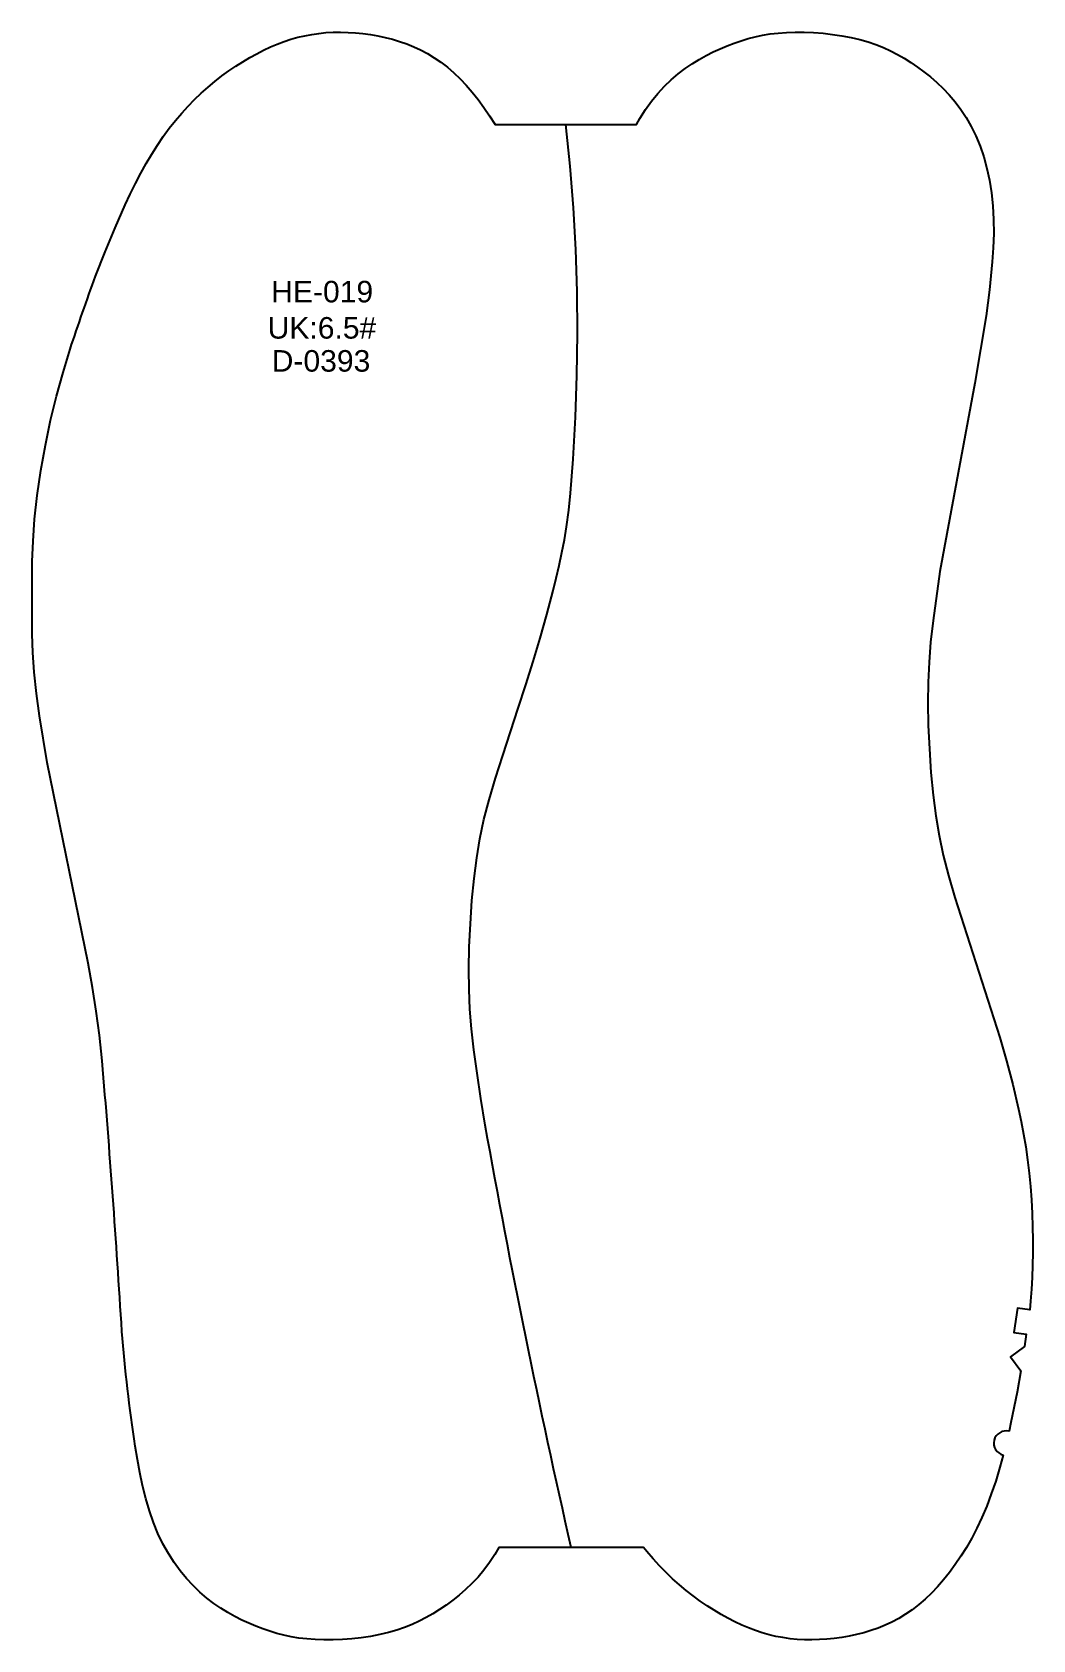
# Model space of a CAD drawing. Extents: x 0 to 4668, y 0 to 316.
# Drawn here: x 2761.9 to 2924.6, y 0 to 261.3 of the extents above; entities that cross this region are included whole.
import ezdxf

# ---------------------------------------------------------------- set-up
doc = ezdxf.new("R2010")
doc.units = 0
doc.layers.add('1', color=7, linetype='CONTINUOUS')
doc.layers.add('DEFAULT', color=7, linetype='CONTINUOUS')
doc.styles.add('ARIAL_REGULAR', font='arial.ttf')

msp = doc.modelspace()

# ---------------------------------------------------------------- texts
at = {"layer": '1', "color": 1, "style": 'ARIAL_REGULAR'}
for s, p in [('HE-019', (2800.76, 217.41)), ('UK:6.5#', (2800.18, 211.52)), ('D-0393', (2800.84, 206.15))]:
    msp.add_text(s, height=3.5, dxfattribs=at).set_placement(p)

# ---------------------------------------------------------------- linework, layer by layer
at = {"layer": 'DEFAULT', "color": 5}
msp.add_lwpolyline([(2763.06, 150.2), (2762.57, 153.85), (2762.2, 157.29), (2761.98, 160.47), (2761.88, 163.45), (2761.91, 175.27), (2762.03, 178.58), (2762.29, 182.15), (2762.72, 186.01), (2763.3, 190.06), (2764.03, 194.18), (2764.88, 198.25), (2765.84, 202.17), (2766.9, 205.99), (2768.06, 209.79, -0.010745), (2772.21, 221.65), (2773.77, 225.65), (2775.37, 229.54), (2777, 233.25), (2777.83, 235.02), (2778.68, 236.74), (2779.54, 238.4), (2780.42, 239.99), (2781.33, 241.52), (2782.25, 242.99), (2783.21, 244.38), (2784.18, 245.71), (2785.19, 246.97), (2786.21, 248.17), (2787.25, 249.31), (2788.31, 250.4), (2789.39, 251.43), (2790.49, 252.4), (2791.6, 253.33), (2792.72, 254.21), (2793.85, 255.03), (2794.99, 255.81), (2796.13, 256.53), (2797.27, 257.21), (2798.4, 257.83), (2799.53, 258.4), (2800.64, 258.93), (2801.75, 259.4), (2802.86, 259.81), (2803.97, 260.18), (2805.08, 260.5), (2806.2, 260.76), (2807.34, 260.98), (2808.49, 261.14), (2809.66, 261.26), (2810.85, 261.32), (2812.05, 261.34), (2813.25, 261.3), (2814.47, 261.23), (2815.68, 261.1), (2816.89, 260.94), (2818.1, 260.73), (2819.29, 260.48), (2820.47, 260.18), (2821.64, 259.83), (2822.8, 259.43), (2823.94, 258.97), (2825.06, 258.45), (2826.18, 257.85), (2827.27, 257.18), (2828.35, 256.44), (2829.4, 255.62), (2830.44, 254.72), (2831.47, 253.75), (2832.47, 252.7), (2833.45, 251.58), (2834.41, 250.38), (2835.35, 249.1), (2836.27, 247.76), (2837.16, 246.34), (2860.14, 246.34), (2860.68, 247.31), (2861.62, 248.77), (2862.61, 250.13), (2863.64, 251.38), (2864.71, 252.53), (2865.81, 253.58), (2866.92, 254.54), (2868.05, 255.41), (2869.19, 256.19), (2870.33, 256.9), (2871.48, 257.55), (2872.63, 258.13), (2873.77, 258.65), (2874.91, 259.13), (2876.04, 259.56), (2877.17, 259.95), (2878.3, 260.29), (2879.46, 260.59), (2880.66, 260.84), (2881.89, 261.04), (2883.18, 261.19), (2884.54, 261.29), (2885.97, 261.34), (2887.45, 261.33), (2888.97, 261.27), (2890.51, 261.15), (2892.05, 260.98), (2893.57, 260.76), (2895.05, 260.49), (2896.47, 260.16), (2897.82, 259.77), (2899.09, 259.34), (2900.31, 258.85), (2901.48, 258.31), (2902.6, 257.73), (2903.7, 257.09), (2904.78, 256.4), (2905.85, 255.67), (2906.91, 254.89), (2907.97, 254.06), (2909.01, 253.16), (2910.04, 252.19), (2911.03, 251.14), (2911.99, 250.01), (2912.91, 248.78), (2913.78, 247.45), (2914.6, 246.01), (2915.35, 244.46), (2916.03, 242.8), (2916.64, 241.05), (2917.16, 239.19), (2917.59, 237.25), (2917.91, 235.21), (2918.13, 233.08), (2918.24, 230.87), (2918.25, 228.6), (2918.17, 226.3), (2918.02, 223.99), (2917.81, 221.7), (2917.56, 219.46), (2917, 215.21), (2915.19, 204.29), (2909.51, 173.64), (2908.38, 165.68), (2907.99, 162.2), (2907.73, 158.93), (2907.58, 155.69), (2907.54, 152.3), (2907.61, 148.64), (2907.79, 144.82), (2908.05, 141), (2908.4, 137.33), (2908.83, 133.94), (2909.37, 130.73), (2910.05, 127.54), (2910.9, 124.23), (2911.95, 120.69), (2919.23, 97.94), (2920.31, 94.14), (2921.34, 90.26), (2922.28, 86.29), (2922.7, 84.26), (2923.1, 82.21), (2923.45, 80.13), (2923.75, 78.01), (2924.01, 75.86), (2924.22, 73.69), (2924.39, 71.5), (2924.51, 69.32), (2924.58, 67.16), (2924.62, 65.03), (2924.62, 62.93), (2924.58, 60.9), (2924.5, 58.92), (2924.39, 56.99), (2924.24, 55.07), (2924.1, 53.65), (2922.12, 53.93), (2921.55, 49.97), (2923.53, 49.69), (2923.25, 47.71), (2920.98, 46.01), (2922.68, 43.75), (2922.06, 40.24), (2921.06, 35.31), (2920.74, 33.92, 0.406467), (2918.32, 32.45, 0.406468), (2919.79, 30.04), (2919.25, 28.06), (2918.58, 25.82), (2917.86, 23.71), (2917.11, 21.73), (2916.33, 19.89), (2915.52, 18.16), (2914.67, 16.53), (2913.81, 15.01), (2912.91, 13.58), (2911.99, 12.23), (2911.05, 10.96), (2910.09, 9.76), (2909.11, 8.63), (2908.11, 7.59), (2907.09, 6.61), (2906.05, 5.72), (2904.99, 4.89), (2903.91, 4.15), (2902.82, 3.48), (2901.71, 2.89), (2900.58, 2.37), (2899.44, 1.9), (2898.28, 1.5), (2897.11, 1.15), (2895.93, 0.86), (2894.74, 0.61), (2893.53, 0.4), (2892.32, 0.23), (2891.11, 0.11), (2889.9, 0.03), (2888.69, 0), (2887.49, 0.02), (2886.3, 0.08), (2885.13, 0.19), (2883.98, 0.36), (2882.84, 0.57), (2881.72, 0.84), (2880.61, 1.15), (2879.5, 1.52), (2878.39, 1.94), (2877.28, 2.41), (2876.17, 2.93), (2875.04, 3.5), (2873.91, 4.13), (2872.77, 4.8), (2871.63, 5.53), (2870.5, 6.3), (2869.37, 7.13), (2868.24, 8.01), (2867.13, 8.93), (2866.04, 9.91), (2864.96, 10.94), (2863.89, 12.02), (2862.85, 13.16), (2861.83, 14.36), (2861.32, 15), (2837.77, 15), (2837.14, 13.89), (2836.27, 12.56), (2835.35, 11.33), (2834.39, 10.19), (2833.4, 9.15), (2832.37, 8.18), (2831.33, 7.28), (2830.27, 6.44), (2829.21, 5.66), (2828.14, 4.93), (2827.06, 4.25), (2825.96, 3.61), (2824.84, 3.02), (2823.67, 2.48), (2822.45, 2), (2821.17, 1.56), (2819.83, 1.18), (2818.41, 0.85), (2816.93, 0.57), (2815.41, 0.35), (2813.87, 0.18), (2812.33, 0.07), (2810.81, 0.01), (2809.32, 0), (2807.9, 0.05), (2806.54, 0.14), (2805.25, 0.3), (2804.02, 0.5), (2802.82, 0.75), (2801.66, 1.05), (2800.53, 1.39), (2799.4, 1.78), (2798.27, 2.21), (2797.13, 2.69), (2795.99, 3.21), (2794.84, 3.79), (2793.69, 4.43), (2792.54, 5.14), (2791.41, 5.93), (2790.28, 6.8), (2789.16, 7.75), (2788.07, 8.81), (2787, 9.96), (2785.97, 11.21), (2784.98, 12.57), (2784.04, 14.03), (2783.16, 15.6), (2782.34, 17.28), (2781.6, 19.08), (2780.95, 20.99), (2780.36, 23), (2779.85, 25.07), (2779.39, 27.19), (2778.99, 29.34), (2778.64, 31.49, -0.016997), (2776.47, 50.14, 0.005914), (2773.27, 94.11), (2772.81, 98.27), (2772.28, 102.2), (2771.68, 106.06), (2770.97, 110), (2764.32, 142.6)], format="xyb", close=True, dxfattribs=at)
at = {"layer": 'DEFAULT', "color": 96}
msp.add_lwpolyline([(2849.55, 15, -0.011652), (2835.56, 83.64), (2834.85, 88.01), (2834.23, 92.12), (2833.72, 95.9), (2833.34, 99.32), (2833.08, 102.53), (2832.94, 105.7), (2832.9, 109.02), (2832.97, 112.63), (2833.14, 116.4), (2833.4, 120.18), (2833.75, 123.78), (2834.17, 127.1), (2834.69, 130.23), (2835.35, 133.34), (2836.19, 136.57), (2837.22, 140.06), (2838.4, 143.76), (2840.93, 151.43), (2842.17, 155.24), (2843.36, 159.03), (2844.5, 162.83), (2845.59, 166.65), (2845.6, 166.67), (2845.6, 166.69), (2846.63, 170.59), (2847.11, 172.6), (2847.6, 174.66), (2848.04, 176.73), (2848.44, 178.81), (2848.78, 180.9), (2849.15, 183.64), (2849.44, 186.4), (2849.86, 191.92), (2850.23, 198.73), (2850.47, 205.54), (2850.57, 212.36), (2850.51, 219.17), (2850.3, 225.98), (2849.92, 232.79), (2849.37, 239.57), (2848.65, 246.34)], format="xyb", dxfattribs=at)

msp.set_redraw_order([(e.dxf.handle, doc.entitydb.next_handle()) for e in msp.query("TEXT MTEXT ATTDEF DIMENSION ARC_DIMENSION")])  # texts and dimensions are drawn at this point

doc.saveas('drawing.dxf')
